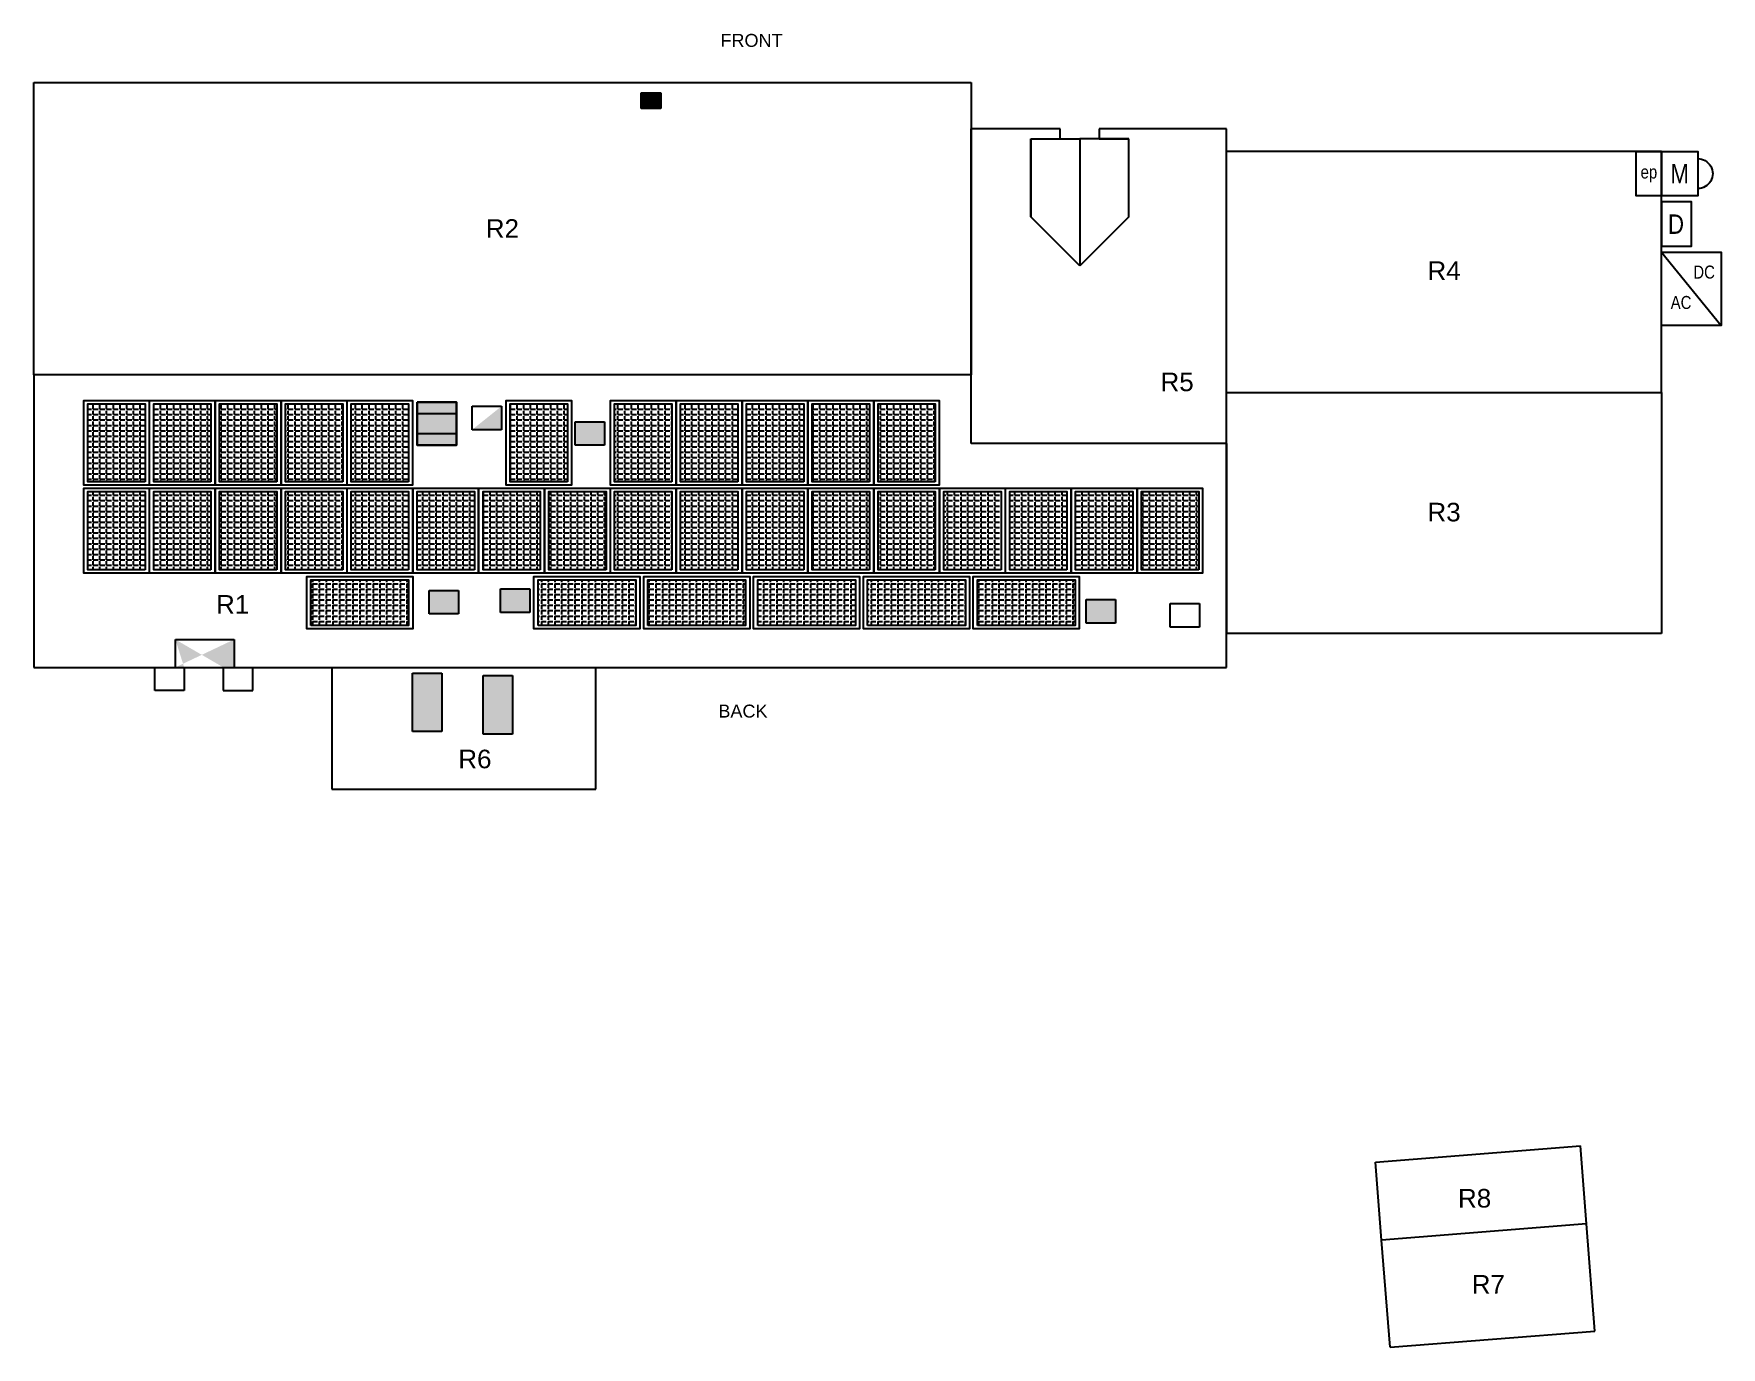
# Model space of a CAD drawing. Header units: feet. Extents: x -13431 to 10347, y 12869 to 29871.
# Drawn here: x 5485 to 6519, y 12869 to 13674 of the extents above; entities that cross this region are included whole.
import ezdxf
from ezdxf.enums import TextEntityAlignment as Align

# ---------------------------------------------------------------- set-up
doc = ezdxf.new("R2010")
doc.units = ezdxf.units.FT
doc.header["$MEASUREMENT"] = 0
doc.set_wipeout_variables(frame=1)
for name, color, linetype in [('E - MODULE', 7, 'Continuous'), ('MODULE FRAME', 9, 'Continuous'), ('MODULE HATCH', 7, 'Continuous'), ('N - ROOF NUMBERS', 7, 'Continuous'), ('R - ROOF LINES', 7, 'Continuous'), ('Z - TITLEBLOCK TXT', 7, 'Continuous')]:
    doc.layers.add(name, color=color, linetype=linetype)
doc.styles.add('PAPER SPACE TXT', font='technic_.ttf', dxfattribs={"height": 0.125})
doc.styles.add('TITLE BBLOCK TEXT', font='ARIALUNI.TTF')

msp = doc.modelspace()

# ---------------------------------------------------------------- texts
at = {"color": 1, "style": 'PAPER SPACE TXT'}
for s, height, rotation, p in [('ep', 7.986, 359.99858, (6474.78, 13589.65, 1187.74)), ('D', 11.88, 0.00545, (6491.4, 13557.64, 1187.74))]:
    msp.add_text(s, height=height, rotation=rotation, dxfattribs=at).set_placement(p, align=Align.MIDDLE_CENTER)
for s, height, p in [('M', 11.88, (6493.64, 13588.64, 1187.74)), ('DC', 7.986, (6508.63, 13528.24, 1187.74)), ('AC', 7.986, (6494.5, 13509.61, 1187.74))]:
    msp.add_text(s, height=height, dxfattribs=at).set_placement(p, align=Align.MIDDLE_CENTER)
at = {"layer": 'Z - TITLEBLOCK TXT', "color": 7, "style": 'TITLE BBLOCK TEXT'}
for s, p in [('FRONT', (5905.53, 13666.42)), ('BACK', (5904.28, 13254.97))]:
    msp.add_text(s, height=7.925, rotation=359.98856, dxfattribs=at).set_placement(p)

# ---------------------------------------------------------------- blocks, each defined once
blk = doc.blocks.new('ROOF6_ID')
at = {"color": 3}
blk.add_wipeout([(-7.3, -6.7), (-5.7, -6.7), (-4.2, -6.7), (-2.6, -6.7), (-1, -6.7), (0.6, -6.7), (2.1, -6.7), (3.7, -6.7), (5.3, -6.7), (6.9, -6.7), (8.4, -6.6), (9.9, -6.3), (11.4, -5.6), (12.6, -4.6), (13.7, -3.5), (14.5, -2.1), (15, -0.6), (15.2, 0.9), (15, 2.5), (14.6, 4), (13.9, 5.4), (12.9, 6.6), (11.7, 7.6), (10.4, 8.4), (8.9, 8.9), (7.3, 9), (5.7, 9), (4.2, 9), (2.6, 9), (1, 9), (-0.6, 9), (-2.1, 9), (-3.7, 9), (-5.3, 9), (-6.9, 9), (-8.4, 8.9), (-9.9, 8.5), (-11.4, 7.9), (-12.6, 6.9), (-13.7, 5.8), (-14.5, 4.4), (-15, 2.9), (-15.2, 1.4), (-15, -0.2), (-14.6, -1.7), (-13.9, -3.1), (-12.9, -4.3), (-11.7, -5.3), (-10.4, -6.1), (-8.9, -6.6)], dxfattribs=at)
at = {"layer": 'Z - TITLEBLOCK TXT', "color": 7, "style": 'TITLE BBLOCK TEXT'}
blk.add_text('R6', height=11.4, rotation=359.9886, dxfattribs=at).set_placement((0, 1.1), align=Align.MIDDLE_CENTER)
blk = doc.blocks.new('ROOF5_ID')
at = {"color": 3}
blk.add_wipeout([(-7.3, -6.7), (-5.7, -6.7), (-4.2, -6.7), (-2.6, -6.7), (-1, -6.7), (0.6, -6.7), (2.1, -6.7), (3.7, -6.7), (5.3, -6.7), (6.9, -6.7), (8.4, -6.6), (9.9, -6.3), (11.4, -5.6), (12.6, -4.6), (13.7, -3.5), (14.5, -2.1), (15, -0.6), (15.2, 0.9), (15, 2.5), (14.6, 4), (13.9, 5.4), (12.9, 6.6), (11.7, 7.6), (10.4, 8.4), (8.9, 8.9), (7.3, 9), (5.7, 9), (4.2, 9), (2.6, 9), (1, 9), (-0.6, 9), (-2.1, 9), (-3.7, 9), (-5.3, 9), (-6.9, 9), (-8.4, 8.9), (-9.9, 8.5), (-11.4, 7.9), (-12.6, 6.9), (-13.7, 5.8), (-14.5, 4.4), (-15, 2.9), (-15.2, 1.4), (-15, -0.2), (-14.6, -1.7), (-13.9, -3.1), (-12.9, -4.3), (-11.7, -5.3), (-10.4, -6.1), (-8.9, -6.6)], dxfattribs=at)
at = {"layer": 'Z - TITLEBLOCK TXT', "color": 7, "style": 'TITLE BBLOCK TEXT'}
blk.add_text('R5', height=11.4, rotation=359.9886, dxfattribs=at).set_placement((0, 1.1), align=Align.MIDDLE_CENTER)
blk = doc.blocks.new('ROOF3_ID')
at = {"color": 3}
blk.add_wipeout([(-7.3, -7.4), (-5.7, -7.4), (-4.2, -7.4), (-2.6, -7.4), (-1, -7.4), (0.6, -7.4), (2.1, -7.4), (3.7, -7.4), (5.3, -7.4), (6.9, -7.4), (8.4, -7.3), (9.9, -7), (11.4, -6.3), (12.6, -5.3), (13.7, -4.2), (14.5, -2.8), (15, -1.3), (15.2, 0.2), (15, 1.8), (14.6, 3.3), (13.9, 4.7), (12.9, 5.9), (11.7, 6.9), (10.4, 7.7), (8.9, 8.2), (7.3, 8.3), (5.7, 8.3), (4.2, 8.3), (2.6, 8.3), (1, 8.3), (-0.6, 8.3), (-2.1, 8.3), (-3.7, 8.3), (-5.3, 8.3), (-6.9, 8.3), (-8.4, 8.2), (-9.9, 7.9), (-11.4, 7.2), (-12.6, 6.2), (-13.7, 5.1), (-14.5, 3.7), (-15, 2.2), (-15.2, 0.7), (-15, -0.9), (-14.6, -2.4), (-13.9, -3.8), (-12.9, -5), (-11.7, -6), (-10.4, -6.8), (-8.9, -7.3)], dxfattribs=at)
at = {"layer": 'Z - TITLEBLOCK TXT', "color": 7, "style": 'TITLE BBLOCK TEXT'}
blk.add_text('R3', height=11.4, rotation=359.9886, dxfattribs=at).set_placement((0, 0.5), align=Align.MIDDLE_CENTER)
blk = doc.blocks.new('ROOF1_ID')
at = {"color": 3}
blk.add_wipeout([(-7.5, -8.1), (-5.9, -8.1), (-4.4, -8.1), (-2.8, -8.1), (-1.2, -8.1), (0.3, -8.1), (1.9, -8.1), (3.5, -8.1), (5.1, -8.1), (6.6, -8.1), (8.2, -8), (9.7, -7.6), (11.1, -7), (12.4, -6), (13.4, -4.9), (14.2, -3.5), (14.7, -2), (14.9, -0.5), (14.8, 1.1), (14.4, 2.6), (13.7, 4), (12.7, 5.2), (11.5, 6.3), (10.1, 7), (8.6, 7.5), (7.1, 7.6), (5.5, 7.6), (3.9, 7.6), (2.4, 7.6), (0.8, 7.6), (-0.8, 7.6), (-2.4, 7.6), (-3.9, 7.6), (-5.5, 7.6), (-7.1, 7.6), (-8.6, 7.5), (-10.2, 7.2), (-11.6, 6.5), (-12.8, 5.6), (-13.9, 4.4), (-14.7, 3), (-15.2, 1.5), (-15.4, 0), (-15.3, -1.6), (-14.8, -3.1), (-14.1, -4.5), (-13.2, -5.7), (-12, -6.7), (-10.6, -7.5), (-9.1, -7.9)], dxfattribs=at)
at = {"layer": 'Z - TITLEBLOCK TXT', "color": 7, "style": 'TITLE BBLOCK TEXT'}
blk.add_text('R1', height=11.4, rotation=359.9886, dxfattribs=at).set_placement((-0.2, -0.2), align=Align.MIDDLE_CENTER)
blk = doc.blocks.new('ROOF2_ID')
at = {"color": 3}
blk.add_wipeout([(-7.3, -7.8), (-5.7, -7.8), (-4.2, -7.8), (-2.6, -7.8), (-1, -7.8), (0.6, -7.8), (2.1, -7.8), (3.7, -7.8), (5.3, -7.8), (6.9, -7.8), (8.4, -7.7), (9.9, -7.3), (11.4, -6.6), (12.6, -5.7), (13.7, -4.5), (14.5, -3.2), (15, -1.7), (15.2, -0.1), (15, 1.5), (14.6, 3), (13.9, 4.4), (12.9, 5.6), (11.7, 6.6), (10.4, 7.4), (8.9, 7.8), (7.3, 8), (5.7, 8), (4.2, 8), (2.6, 8), (1, 8), (-0.6, 8), (-2.1, 8), (-3.7, 8), (-5.3, 8), (-6.9, 8), (-8.4, 7.9), (-9.9, 7.5), (-11.4, 6.8), (-12.6, 5.9), (-13.7, 4.7), (-14.5, 3.4), (-15, 1.9), (-15.2, 0.3), (-15, -1.2), (-14.6, -2.7), (-13.9, -4.1), (-12.9, -5.4), (-11.7, -6.4), (-10.4, -7.1), (-8.9, -7.6)], dxfattribs=at)
at = {"layer": 'Z - TITLEBLOCK TXT', "style": 'TITLE BBLOCK TEXT'}
blk.add_text('R2', height=11.4, rotation=359.9886, dxfattribs=at).set_placement((0, 0.1), align=Align.MIDDLE_CENTER)
blk = doc.blocks.new('ROOF4_ID')
at = {"color": 3}
blk.add_wipeout([(-7.3, -7.1), (-5.7, -7.1), (-4.2, -7.1), (-2.6, -7.1), (-1, -7.1), (0.6, -7.1), (2.1, -7.1), (3.7, -7.1), (5.3, -7.1), (6.9, -7.1), (8.4, -7), (9.9, -6.6), (11.4, -5.9), (12.6, -5), (13.7, -3.8), (14.5, -2.5), (15, -1), (15.2, 0.6), (15, 2.1), (14.6, 3.6), (13.9, 5), (12.9, 6.3), (11.7, 7.3), (10.4, 8), (8.9, 8.5), (7.3, 8.7), (5.7, 8.7), (4.2, 8.7), (2.6, 8.7), (1, 8.7), (-0.6, 8.7), (-2.1, 8.7), (-3.7, 8.7), (-5.3, 8.7), (-6.9, 8.7), (-8.4, 8.6), (-9.9, 8.2), (-11.4, 7.5), (-12.6, 6.6), (-13.7, 5.4), (-14.5, 4.1), (-15, 2.6), (-15.2, 1), (-15, -0.6), (-14.6, -2.1), (-13.9, -3.5), (-12.9, -4.7), (-11.7, -5.7), (-10.4, -6.5), (-8.9, -6.9)], dxfattribs=at)
at = {"layer": 'Z - TITLEBLOCK TXT', "color": 7, "style": 'TITLE BBLOCK TEXT'}
blk.add_text('R4', height=11.4, rotation=359.9886, dxfattribs=at).set_placement((0, 0.8), align=Align.MIDDLE_CENTER)
blk = doc.blocks.new('genesis_module')
at = {"layer": 'MODULE HATCH'}
h = blk.add_hatch(dxfattribs=at)
h.set_pattern_fill('ANGLE', color=9, scale=15)
h.set_pattern_definition([(0, (1.7324, 8.3642), (0, 4.125), [3, -1.125]), (90, (1.7324, 8.3642), (-4.125, 3e-16), [3, -1.125])])
h.paths.add_polyline_path([(-17.5, 30), (-17.5, -29.9), (17.6, -29.9), (17.6, 30)])
at = {"color": 4}
blk.add_lwpolyline([(-20, 32.5), (20, 32.5), (20, -32.5), (-20, -32.5)], close=True, dxfattribs=at)
at = {"layer": 'MODULE FRAME', "color": 7, "linetype": 'Continuous', "flags": 128}
blk.add_lwpolyline([(20, -32.5), (-20, -32.5), (-20, 32.5), (20, 32.5)], close=True, dxfattribs=at)
at = {"layer": 'MODULE FRAME', "color": 8, "linetype": 'Continuous', "flags": 128}
blk.add_lwpolyline([(17.6, -29.9), (-17.5, -29.9), (-17.5, 30), (17.6, 30)], close=True, dxfattribs=at)
blk = doc.blocks.new('Roof1')
at = {"layer": 'E - MODULE', "color": 3, "extrusion": (0, -0.600001, 0.799999)}
for p in [(5535.3, 10790.1, -7985.7), (5575.6, 10790.1, -7985.7), (5616, 10790.1, -7985.7), (5656.4, 10790.1, -7985.7), (5696.7, 10790.1, -7985.7), (5794.2, 10790.1, -7985.7), (5858.2, 10790.1, -7985.7), (5898.6, 10790.1, -7985.7), (5939, 10790.1, -7985.7), (5979.3, 10790.1, -7985.7), (6019.7, 10790.1, -7985.7), (5535.3, 10722.7, -7985.7), (5575.6, 10722.7, -7985.7), (5616, 10722.7, -7985.7), (5656.4, 10722.7, -7985.7), (5696.7, 10722.7, -7985.7), (5737.1, 10722.7, -7985.7), (5777.5, 10722.7, -7985.7), (5817.9, 10722.7, -7985.7), (5858.2, 10722.7, -7985.7), (5898.6, 10722.7, -7985.7), (5939, 10722.7, -7985.7), (5979.3, 10722.7, -7985.7), (6019.7, 10722.7, -7985.7), (6060.1, 10722.7, -7985.7), (6100.4, 10722.7, -7985.7), (6140.8, 10722.7, -7985.7), (6181.2, 10722.7, -7985.7)]:
    blk.add_blockref('genesis_module', p, dxfattribs=at)
at = {"layer": 'E - MODULE', "color": 3, "extrusion": (-6.10623e-16, -0.600001, 0.799999), "rotation": 270}
for p in [(5684.4, 10667.5, -7985.7), (5823.7, 10667.5, -7985.7), (5891, 10667.5, -7985.7), (5958.3, 10667.5, -7985.7), (6025.7, 10667.5, -7985.7), (6093, 10667.5, -7985.7)]:
    blk.add_blockref('genesis_module', p, dxfattribs=at)
blk = doc.blocks.new('ROOF8_ID')
at = {"color": 3}
blk.add_wipeout([(-7.8, -8.1), (-6.2, -8.1), (-4.7, -8.1), (-3.1, -8.1), (-1.5, -8.1), (0.1, -8.1), (1.6, -8.1), (3.2, -8.1), (4.8, -8.1), (6.3, -8.1), (7.9, -8), (9.4, -7.6), (10.8, -7), (12.1, -6), (13.1, -4.8), (13.9, -3.5), (14.4, -2), (14.6, -0.4), (14.5, 1.1), (14.1, 2.6), (13.4, 4), (12.4, 5.3), (11.2, 6.3), (9.8, 7), (8.3, 7.5), (6.8, 7.6), (5.2, 7.6), (3.6, 7.6), (2.1, 7.6), (0.5, 7.6), (-1.1, 7.6), (-2.6, 7.6), (-4.2, 7.6), (-5.8, 7.6), (-7.4, 7.6), (-8.9, 7.6), (-10.5, 7.2), (-11.9, 6.5), (-13.1, 5.6), (-14.2, 4.4), (-15, 3), (-15.5, 1.6), (-15.7, 0), (-15.6, -1.6), (-15.1, -3.1), (-14.4, -4.5), (-13.4, -5.7), (-12.2, -6.7), (-10.9, -7.5), (-9.4, -7.9)], dxfattribs=at)
at = {"layer": 'Z - TITLEBLOCK TXT', "color": 7, "style": 'TITLE BBLOCK TEXT'}
blk.add_text('R8', height=11.4, rotation=359.9886, dxfattribs=at).set_placement((-0.5, -0.2), align=Align.MIDDLE_CENTER)
blk = doc.blocks.new('ROOF7_ID')
at = {"color": 3}
blk.add_wipeout([(-7.3, -7.1), (-5.7, -7.1), (-4.2, -7.1), (-2.6, -7.1), (-1, -7.1), (0.6, -7.1), (2.1, -7.1), (3.7, -7.1), (5.3, -7.1), (6.9, -7.1), (8.4, -7), (9.9, -6.6), (11.4, -5.9), (12.6, -5), (13.7, -3.8), (14.5, -2.5), (15, -1), (15.2, 0.6), (15, 2.1), (14.6, 3.6), (13.9, 5), (12.9, 6.3), (11.7, 7.3), (10.4, 8), (8.9, 8.5), (7.3, 8.7), (5.7, 8.7), (4.2, 8.7), (2.6, 8.7), (1, 8.7), (-0.6, 8.7), (-2.1, 8.7), (-3.7, 8.7), (-5.3, 8.7), (-6.9, 8.7), (-8.4, 8.6), (-9.9, 8.2), (-11.4, 7.5), (-12.6, 6.6), (-13.7, 5.4), (-14.5, 4), (-15, 2.6), (-15.2, 1), (-15, -0.6), (-14.6, -2.1), (-13.9, -3.5), (-12.9, -4.7), (-11.7, -5.7), (-10.4, -6.5), (-8.9, -6.9)], dxfattribs=at)
at = {"layer": 'Z - TITLEBLOCK TXT', "color": 7, "style": 'TITLE BBLOCK TEXT'}
blk.add_text('R7', height=11.4, rotation=359.9886, dxfattribs=at).set_placement((0, 0.8), align=Align.MIDDLE_CENTER)

# ---------------------------------------------------------------- hatches: boundary and pattern name
h = msp.add_hatch(color=3)
h.dxf.hatch_style = 1
h.paths.add_polyline_path([(5868.94, 13628.68), (5856.94, 13628.68), (5856.94, 13638.28), (5868.94, 13638.28)])
h = msp.add_hatch(color=3)
h.dxf.hatch_style = 1
h.paths.add_polyline_path([(5719.69, 13448.42), (5743.69, 13448.42), (5743.69, 13422.02), (5719.69, 13422.02)])
h = msp.add_hatch(color=3)
h.dxf.hatch_style = 1
h.paths.add_polyline_path([(5753.36, 13431.54), (5753.36, 13445.94), (5771.36, 13445.94), (5771.36, 13431.54)], flags=17)
edge = h.paths.add_edge_path(flags=17)
edge.add_line((5771.36, 13445.94), (5771.36, 13431.54))
edge.add_line((5771.36, 13445.94), (5771.36, 13431.54))
edge.add_line((5753.36, 13445.94), (5771.36, 13445.94))
edge.add_line((5753.36, 13431.54), (5753.36, 13445.94))
h = msp.add_hatch(color=3)
h.dxf.hatch_style = 1
h.paths.add_polyline_path([(5834.45, 13421.99), (5816.45, 13421.99), (5816.45, 13436.39), (5834.45, 13436.39)])
h.paths.add_polyline_path([(5834.45, 13421.99), (5834.45, 13436.39)], flags=17)
h = msp.add_hatch(color=3)
h.dxf.hatch_style = 1
h.paths.add_polyline_path([(5744.94, 13318.5), (5726.94, 13318.5), (5726.94, 13332.9), (5744.94, 13332.9)])
h.paths.add_polyline_path([(5744.94, 13318.5), (5744.94, 13332.9)], flags=17)
h = msp.add_hatch(color=3)
h.dxf.hatch_style = 1
h.paths.add_polyline_path([(5788.72, 13319.49), (5770.72, 13319.49), (5770.72, 13333.89), (5788.72, 13333.89)])
edge = h.paths.add_edge_path(flags=17)
edge.add_line((5788.72, 13333.89), (5788.72, 13319.49))
h = msp.add_hatch(color=3)
h.dxf.hatch_style = 1
h.paths.add_polyline_path([(6147.86, 13312.89), (6129.86, 13312.89), (6129.86, 13327.29), (6147.86, 13327.29)])
h.paths.add_polyline_path([(6147.86, 13312.89), (6147.86, 13327.29)], flags=17)
h = msp.add_hatch(color=3)
h.dxf.hatch_style = 1
h.paths.add_polyline_path([(6181.31, 13324.87), (6199.31, 13324.87), (6199.31, 13310.47), (6181.31, 13310.47)], flags=17)
edge = h.paths.add_edge_path(flags=17)
edge.add_line((6199.31, 13324.87), (6199.31, 13310.47))
edge.add_line((6181.31, 13324.87), (6199.31, 13324.87))
edge.add_line((6181.31, 13310.47), (6181.31, 13324.87))
h = msp.add_hatch(color=3)
h.dxf.hatch_style = 1
h.paths.add_polyline_path([(5571.39, 13302.84), (5607.39, 13302.84), (5607.39, 13285.76), (5571.39, 13285.76)], flags=17)
edge = h.paths.add_edge_path()
edge.add_line((5600.77, 13285.76), (5607.39, 13285.76))
edge.add_line((5571.39, 13285.76), (5576.77, 13285.76))
edge.add_line((5571.39, 13302.84), (5607.39, 13302.84))
edge.add_line((5571.39, 13285.76), (5571.39, 13302.84))
h = msp.add_hatch(color=3)
h.dxf.hatch_style = 1
h.paths.add_polyline_path([(5734.71, 13282.22), (5734.71, 13246.34), (5716.71, 13246.34), (5716.71, 13282.22)])
h = msp.add_hatch(color=3)
h.dxf.hatch_style = 1
h.paths.add_polyline_path([(5760, 13280.72), (5778, 13280.72), (5778, 13244.85), (5760, 13244.85)])

# ---------------------------------------------------------------- linework, layer by layer
at = {"color": 1, "elevation": 1187.74}
for points in [[(6482.56, 13602.25), (6482.56, 13575.04), (6467.01, 13575.04), (6467.01, 13602.25)], [(6482.56, 13571.34), (6482.56, 13544.13), (6500.83, 13544.13), (6500.83, 13571.34)]]:
    msp.add_lwpolyline(points, close=True, dxfattribs=at)
at = {"color": 1, "elevation": 1187.74, "flags": 128}
msp.add_lwpolyline([(6504.72, 13579.46), (6504.72, 13575.04), (6482.56, 13575.04), (6482.56, 13602.25), (6504.72, 13602.25), (6504.72, 13597.82, -1.0000863), (6504.72, 13579.46), (6504.72, 13579.46), (6504.72, 13575.04), (6482.56, 13575.04), (6482.56, 13602.25), (6504.72, 13602.25), (6504.72, 13579.46)], format="xyb", dxfattribs=at)
msp.add_lwpolyline([(6482.56, 13540.43), (6519.14, 13540.43), (6519.14, 13495.52), (6482.56, 13495.52), (6482.56, 13540.43), (6519.14, 13495.52)], dxfattribs=at)
at = {"layer": 'E - MODULE', "color": 3, "elevation": 1442.58}
msp.add_lwpolyline([(5719.69, 13448.42), (5743.69, 13448.42), (5743.69, 13422.02), (5719.69, 13422.02)], close=True, dxfattribs=at)
at = {"layer": 'R - ROOF LINES', "color": 3}
for p, q in [((5484.54, 13644.58, 1320.59), (6059.19, 13644.58, 1320.59)), ((5484.54, 13465.17, 1455.15), (5484.54, 13644.58, 1320.59)), ((5856.94, 13628.68, 1332.52), (5856.94, 13638.28, 1325.32)), ((5856.94, 13638.28, 1325.32), (5868.94, 13638.28, 1325.32)), ((5868.94, 13638.28, 1325.32), (5868.94, 13628.68, 1332.52)), ((6059.19, 13644.58, 1320.59), (6059.19, 13465.17, 1455.15)), ((5868.94, 13628.68, 1332.52), (5856.94, 13628.68, 1332.52)), ((6113.84, 13616.07, 1278.8), (6059.19, 13616.07, 1278.8)), ((6059.19, 13465.17, 1391.97), (6059.19, 13616.07, 1278.8)), ((6113.84, 13610.07, 1283.3), (6113.84, 13616.07, 1278.8)), ((6137.84, 13616.07, 1278.8), (6137.84, 13610.07, 1283.3)), ((6215.84, 13616.07, 1278.8), (6137.84, 13616.07, 1278.8)), ((6215.84, 13423.05, 1423.56), (6215.84, 13616.07, 1278.8)), ((6095.84, 13610.07, 1283.3), (6095.84, 13562.07, 1319.3)), ((6095.84, 13562.07, 1319.3), (6095.84, 13610.07, 1319.3)), ((6095.84, 13610.07, 1283.3), (6113.84, 13610.07, 1283.3)), ((6095.84, 13610.07, 1319.3), (6125.84, 13610.07, 1341.8)), ((6125.84, 13610.07, 1341.8), (6125.84, 13532.07, 1341.8)), ((6155.84, 13610.07, 1319.3), (6125.84, 13610.07, 1341.8)), ((6137.84, 13610.07, 1283.3), (6155.84, 13610.07, 1283.3)), ((6155.84, 13562.07, 1319.3), (6155.84, 13610.07, 1283.3)), ((6155.84, 13562.07, 1319.3), (6155.84, 13610.07, 1319.3)), ((6482.56, 13602.25, 1187.74), (6215.84, 13602.25, 1187.74)), ((6215.84, 13454.42, 1298.61), (6215.84, 13602.25, 1187.74)), ((6482.56, 13454.42, 1298.61), (6482.56, 13602.25, 1187.74)), ((6125.84, 13532.07, 1341.8), (6095.84, 13562.07, 1319.3)), ((6155.84, 13562.07, 1319.3), (6125.84, 13532.07, 1341.8)), ((5484.54, 13465.17, 1455.15), (5484.54, 13285.76, 1320.59)), ((6059.19, 13465.17, 1455.15), (5484.54, 13465.17, 1455.15)), ((6059.19, 13423.05, 1423.56), (6059.19, 13465.17, 1391.97)), ((6059.19, 13423.05, 1423.56), (6059.19, 13465.17, 1455.15)), ((6215.84, 13423.05, 1275.09), (6215.84, 13454.42, 1298.61)), ((6215.84, 13454.42, 1298.61), (6482.56, 13454.42, 1298.61)), ((6482.56, 13454.42, 1298.61), (6482.56, 13306.59, 1187.74)), ((5719.69, 13448.42, 1442.58), (5719.69, 13429.22, 1428.18)), ((5743.69, 13448.42, 1442.58), (5719.69, 13448.42, 1442.58)), ((5719.69, 13441.22, 1452.18), (5719.69, 13448.42, 1442.58)), ((5743.69, 13441.22, 1452.18), (5719.69, 13441.22, 1452.18)), ((5719.69, 13441.22, 1452.18), (5719.69, 13422.02, 1437.78)), ((5743.69, 13429.22, 1428.18), (5743.69, 13448.42, 1442.58)), ((5743.69, 13441.22, 1452.18), (5743.69, 13448.42, 1442.58)), ((5743.69, 13422.02, 1437.78), (5743.69, 13441.22, 1452.18)), ((5753.36, 13431.54, 1429.92), (5753.36, 13445.94, 1440.72)), ((5753.36, 13445.94, 1440.72), (5771.36, 13445.94, 1440.72)), ((5753.36, 13445.94, 1440.72), (5753.36, 13445.94, 1471.32)), ((5753.36, 13445.94, 1471.32), (5771.36, 13445.94, 1471.32)), ((5753.36, 13431.54, 1471.32), (5753.36, 13445.94, 1471.32)), ((5771.36, 13445.94, 1440.72), (5771.36, 13431.54, 1429.92)), ((5771.36, 13445.94, 1471.32), (5771.36, 13431.54, 1471.32)), ((5771.36, 13445.94, 1440.72), (5771.36, 13445.94, 1471.32)), ((5719.69, 13429.22, 1428.18), (5743.69, 13429.22, 1428.18)), ((5719.69, 13422.02, 1437.78), (5719.69, 13429.22, 1428.18)), ((5743.69, 13422.02, 1437.78), (5743.69, 13429.22, 1428.18)), ((5771.36, 13431.54, 1429.92), (5753.36, 13431.54, 1429.92)), ((5771.36, 13431.54, 1471.32), (5753.36, 13431.54, 1471.32)), ((5753.36, 13431.54, 1429.92), (5753.36, 13431.54, 1471.32)), ((5771.36, 13431.54, 1429.92), (5771.36, 13431.54, 1471.32)), ((5816.45, 13421.99, 1422.76), (5816.45, 13436.39, 1433.56)), ((5816.45, 13436.39, 1433.56), (5834.45, 13436.39, 1433.56)), ((5816.45, 13436.39, 1464.16), (5834.45, 13436.39, 1464.16)), ((5816.45, 13421.99, 1464.16), (5816.45, 13436.39, 1464.16)), ((5816.45, 13436.39, 1433.56), (5816.45, 13436.39, 1464.16)), ((5834.45, 13436.39, 1433.56), (5834.45, 13421.99, 1422.76)), ((5834.45, 13436.39, 1464.16), (5834.45, 13421.99, 1464.16)), ((5834.45, 13436.39, 1433.56), (5834.45, 13436.39, 1464.16)), ((5719.69, 13422.02, 1437.78), (5743.69, 13422.02, 1437.78)), ((5834.45, 13421.99, 1422.76), (5816.45, 13421.99, 1422.76)), ((5834.45, 13421.99, 1464.16), (5816.45, 13421.99, 1464.16)), ((5816.45, 13421.99, 1422.76), (5816.45, 13421.99, 1464.16)), ((5834.45, 13421.99, 1422.76), (5834.45, 13421.99, 1464.16)), ((6215.84, 13423.05, 1423.56), (6059.19, 13423.05, 1423.56)), ((6215.84, 13423.05, 1275.09), (6215.84, 13306.59, 1187.74)), ((6215.84, 13285.76, 1320.59), (6215.84, 13423.05, 1423.56)), ((5726.94, 13318.5, 1345.14), (5726.94, 13332.9, 1355.94)), ((5726.94, 13332.9, 1355.94), (5744.94, 13332.9, 1355.94)), ((5726.94, 13332.9, 1362.54), (5744.94, 13332.9, 1362.54)), ((5726.94, 13318.5, 1362.54), (5726.94, 13332.9, 1362.54)), ((5726.94, 13332.9, 1355.94), (5726.94, 13332.9, 1362.54)), ((5744.94, 13332.9, 1355.94), (5744.94, 13318.5, 1345.14)), ((5744.94, 13332.9, 1355.94), (5744.94, 13332.9, 1362.54)), ((5744.94, 13332.9, 1362.54), (5744.94, 13318.5, 1362.54)), ((5770.72, 13319.49, 1345.88), (5770.72, 13333.89, 1356.68)), ((5770.72, 13333.89, 1356.68), (5788.72, 13333.89, 1356.68)), ((5770.72, 13333.89, 1363.28), (5788.72, 13333.89, 1363.28)), ((5770.72, 13319.49, 1363.28), (5770.72, 13333.89, 1363.28)), ((5770.72, 13333.89, 1356.68), (5770.72, 13333.89, 1363.28)), ((5788.72, 13333.89, 1356.68), (5788.72, 13319.49, 1345.88)), ((5788.72, 13333.89, 1356.68), (5788.72, 13333.89, 1363.28)), ((5788.72, 13333.89, 1363.28), (5788.72, 13319.49, 1363.28)), ((6129.86, 13312.89, 1340.94), (6129.86, 13327.29, 1351.74)), ((6129.86, 13327.29, 1351.74), (6147.86, 13327.29, 1351.74)), ((6129.86, 13312.89, 1358.34), (6129.86, 13327.29, 1358.34)), ((6129.86, 13327.29, 1351.74), (6129.86, 13327.29, 1358.34)), ((6129.86, 13327.29, 1358.34), (6147.86, 13327.29, 1358.34)), ((6147.86, 13327.29, 1351.74), (6147.86, 13312.89, 1340.94)), ((6147.86, 13327.29, 1358.34), (6147.86, 13312.89, 1358.34)), ((6147.86, 13327.29, 1351.74), (6147.86, 13327.29, 1358.34)), ((5744.94, 13318.5, 1345.14), (5726.94, 13318.5, 1345.14)), ((5726.94, 13318.5, 1345.14), (5726.94, 13318.5, 1362.54)), ((5744.94, 13318.5, 1362.54), (5726.94, 13318.5, 1362.54)), ((5744.94, 13318.5, 1345.14), (5744.94, 13318.5, 1362.54)), ((5788.72, 13319.49, 1345.88), (5770.72, 13319.49, 1345.88)), ((5788.72, 13319.49, 1363.28), (5770.72, 13319.49, 1363.28)), ((5770.72, 13319.49, 1345.88), (5770.72, 13319.49, 1363.28)), ((5788.72, 13319.49, 1345.88), (5788.72, 13319.49, 1363.28)), ((6181.31, 13324.87, 1349.92), (6199.31, 13324.87, 1349.92)), ((6181.31, 13310.47, 1339.12), (6181.31, 13324.87, 1349.92)), ((6181.31, 13324.87, 1349.92), (6181.31, 13324.87, 1356.52)), ((6181.31, 13324.87, 1356.52), (6199.31, 13324.87, 1356.52)), ((6181.31, 13310.47, 1356.52), (6181.31, 13324.87, 1356.52)), ((6199.31, 13324.87, 1349.92), (6199.31, 13310.47, 1339.12)), ((6199.31, 13324.87, 1356.52), (6199.31, 13310.47, 1356.52)), ((6199.31, 13324.87, 1349.92), (6199.31, 13324.87, 1356.52)), ((6147.86, 13312.89, 1340.94), (6129.86, 13312.89, 1340.94)), ((6147.86, 13312.89, 1358.34), (6129.86, 13312.89, 1358.34)), ((6129.86, 13312.89, 1340.94), (6129.86, 13312.89, 1358.34)), ((6147.86, 13312.89, 1340.94), (6147.86, 13312.89, 1358.34)), ((6199.31, 13310.47, 1339.12), (6181.31, 13310.47, 1339.12)), ((6199.31, 13310.47, 1356.52), (6181.31, 13310.47, 1356.52)), ((6181.31, 13310.47, 1339.12), (6181.31, 13310.47, 1356.52)), ((6199.31, 13310.47, 1339.12), (6199.31, 13310.47, 1356.52)), ((6482.56, 13306.59, 1187.74), (6215.84, 13306.59, 1187.74)), ((5571.39, 13302.84, 1333.4), (5607.39, 13302.84, 1333.4)), ((5571.39, 13285.76, 1320.59), (5571.39, 13302.84, 1333.4)), ((5571.39, 13302.84, 1410.99), (5607.39, 13302.84, 1410.99)), ((5571.39, 13285.76, 1410.99), (5571.39, 13302.84, 1410.99)), ((5571.39, 13302.84, 1333.4), (5571.39, 13302.84, 1410.99)), ((5607.39, 13302.84, 1333.4), (5607.39, 13285.76, 1320.59)), ((5607.39, 13302.84, 1410.99), (5607.39, 13285.76, 1410.99)), ((5607.39, 13302.84, 1333.4), (5607.39, 13302.84, 1410.99)), ((5484.54, 13285.76, 1320.59), (5571.39, 13285.76, 1320.59)), ((5558.77, 13271.55, 1224.42), (5558.77, 13285.76, 1224.42)), ((5558.77, 13285.76, 1224.42), (5571.39, 13285.76, 1233.89)), ((5571.39, 13285.76, 1233.89), (5576.77, 13285.76, 1237.92)), ((5571.39, 13285.76, 1320.59), (5607.39, 13285.76, 1320.59)), ((5571.39, 13285.76, 1320.59), (5571.39, 13285.76, 1410.99)), ((5571.39, 13285.76, 1410.99), (5607.39, 13285.76, 1410.99)), ((5576.77, 13285.76, 1237.92), (5576.77, 13271.55, 1237.92)), ((5600.77, 13285.76, 1237.92), (5607.39, 13285.76, 1232.96)), ((5600.77, 13285.76, 1237.92), (5600.77, 13271.55, 1237.92)), ((5607.39, 13285.76, 1232.96), (5618.77, 13285.76, 1224.42)), ((5607.39, 13285.76, 1320.59), (6215.84, 13285.76, 1320.59)), ((5607.39, 13285.76, 1320.59), (5607.39, 13285.76, 1410.99)), ((5618.77, 13271.55, 1224.42), (5618.77, 13285.76, 1224.42)), ((5667.21, 13285.76, 1206.61), (5829.21, 13285.76, 1206.61)), ((5667.21, 13285.76, 1206.61), (5667.21, 13211.11, 1200.39)), ((5829.21, 13211.11, 1200.39), (5829.21, 13285.76, 1206.61)), ((5716.71, 13246.34, 1203.33), (5716.71, 13282.22, 1206.32)), ((5716.71, 13282.22, 1206.32), (5734.71, 13282.22, 1206.32)), ((5734.71, 13282.22, 1206.32), (5734.71, 13246.34, 1203.33)), ((5760, 13244.85, 1203.2), (5760, 13280.72, 1206.19)), ((5760, 13280.72, 1206.19), (5778, 13280.72, 1206.19)), ((5778, 13280.72, 1206.19), (5778, 13244.85, 1203.2)), ((5576.77, 13271.55, 1237.92), (5558.77, 13271.55, 1224.42)), ((5600.77, 13271.55, 1237.92), (5618.77, 13271.55, 1224.42)), ((5734.71, 13246.34, 1203.33), (5716.71, 13246.34, 1203.33)), ((5778, 13244.85, 1203.2), (5760, 13244.85, 1203.2)), ((5667.21, 13211.11, 1200.39), (5829.21, 13211.11, 1200.39)), ((6307.17, 12982.31, 1147.35), (6432.78, 12992.19, 1147.35)), ((6436.55, 12944.34, 1183.35), (6432.78, 12992.19, 1147.35)), ((6310.93, 12934.46, 1183.35), (6307.17, 12982.31, 1147.35)), ((6436.55, 12944.34, 1183.35), (6310.93, 12934.46, 1183.35)), ((6441.72, 12878.55, 1133.85), (6436.55, 12944.34, 1183.35)), ((6316.11, 12868.66, 1133.85), (6310.93, 12934.46, 1183.35)), ((6316.11, 12868.66, 1133.85), (6441.72, 12878.55, 1133.85))]:
    msp.add_line(p, q, dxfattribs=at)

# ---------------------------------------------------------------- block references
at = {"layer": 'E - MODULE', "color": 3}
msp.add_blockref('Roof1', (0, 0), dxfattribs=at)
at = {"layer": 'N - ROOF NUMBERS', "color": 3}
for name, p in [('ROOF2_ID', (5771.87, 13554.88, 1861.19)), ('ROOF4_ID', (6349.2, 13528.33, 1861.19)), ('ROOF3_ID', (6349.2, 13380.5, 1861.19)), ('ROOF6_ID', (5755.01, 13228.45, 1203.23)), ('ROOF8_ID', (6368.42, 12960.28, 1167.42)), ('ROOF7_ID', (6376.33, 12906.5, 1861.19))]:
    msp.add_blockref(name, p, dxfattribs=at)

msp.set_redraw_order([(e.dxf.handle, doc.entitydb.next_handle()) for e in msp.query("TEXT MTEXT ATTDEF DIMENSION ARC_DIMENSION")])  # texts and dimensions are drawn at this point

# ---------------------------------------------------------------- next in the draw order: block references
at = {"layer": 'N - ROOF NUMBERS', "color": 3}
for name, p in [('ROOF5_ID', (6185.53, 13459.77, 1396.02)), ('ROOF1_ID', (5606.69, 13324.58, 1861.19))]:
    msp.add_blockref(name, p, dxfattribs=at)

doc.saveas('drawing.dxf')
